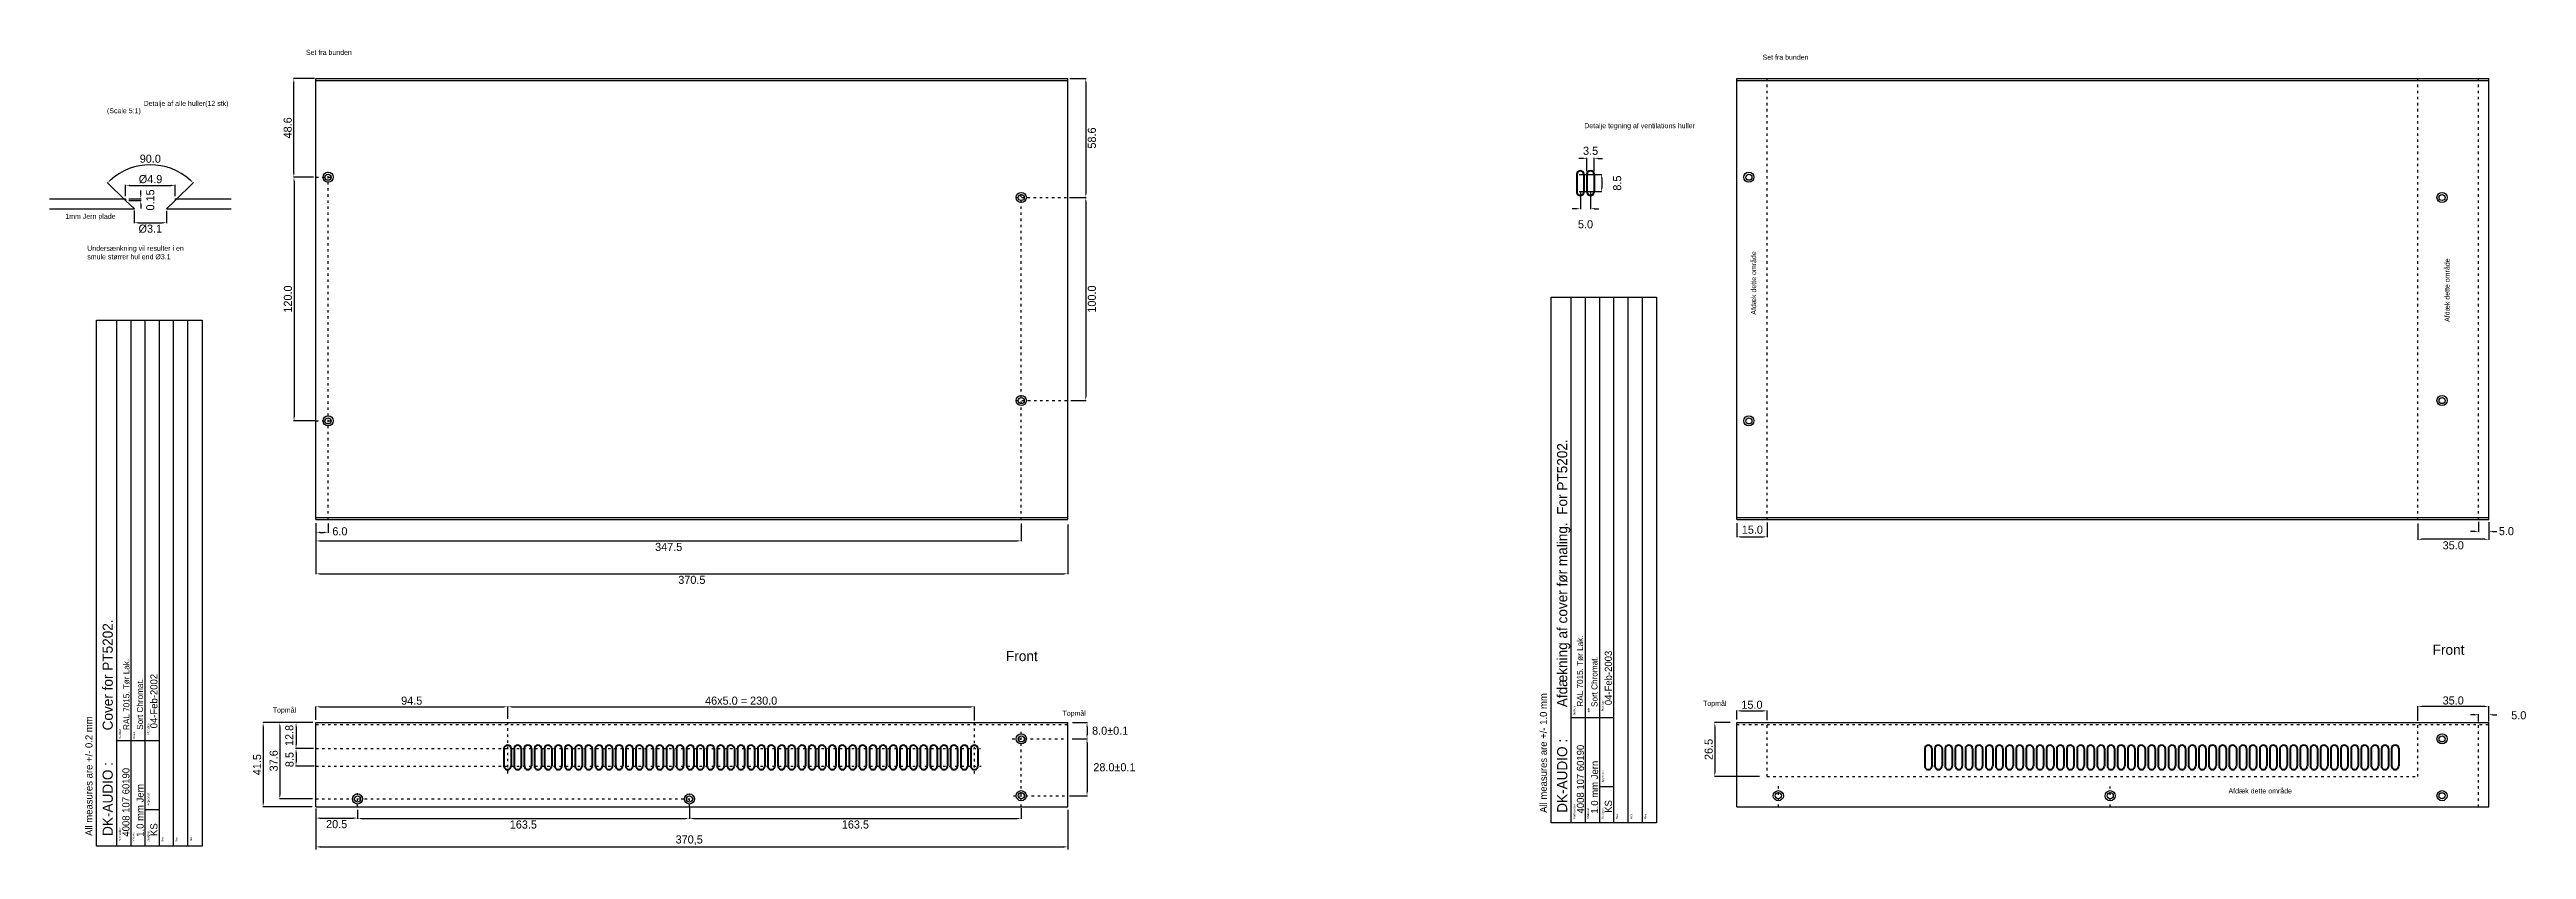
# Model space of a CAD drawing. Header units: millimetres. Extents: x -88 to 1132, y 477 to 871.
import ezdxf

# ---------------------------------------------------------------- set-up
doc = ezdxf.new("R2010")
doc.units = ezdxf.units.MM
doc.linetypes.add('ACAD_ISO03W100', pattern=[30, 12, -18])
for name, color, linetype in [('Forplade', 4, 'Continuous'), ('kabinet_dim', 7, 'Continuous'), ('kabinet_head', 2, 'Continuous')]:
    doc.layers.add(name, color=color, linetype=linetype)
doc.layers.add('kabinet', color=4, linetype='Continuous', lineweight=40)
doc.dimstyles.new('DK-audio', dxfattribs={"dimtxt": 4, "dimasz": 2, "dimexe": 0.18, "dimexo": 0.0625, "dimgap": 1, "dimtad": 2, "dimdec": 1, "dimzin": 0, "dimdsep": 46, "dimtxsty": 'Standard', "dimcen": 5, "dimadec": 1, "dimazin": 0, "dimtfac": 1, "dimtdec": 1, "dimtofl": 0, "dimtmove": 2, "dimatfit": 3, "dimfxl": 0, "dimtolj": 1, "dimtzin": 0, "dimarcsym": 0})
doc.dimstyles.new('ISO-25', dxfattribs={"dimtxt": 2.5, "dimasz": 2.5, "dimexe": 1.25, "dimexo": 0.625, "dimtad": 1, "dimtxsty": 'Standard', "dimcen": 2.5, "dimadec": 0, "dimazin": 0, "dimtfac": 1, "dimtmove": 0, "dimatfit": 3, "dimfxl": 0, "dimarcsym": 0})

msp = doc.modelspace()

# ---------------------------------------------------------------- texts
at = {"layer": 'kabinet_dim'}
for p in [(383, 570), (1085.9, 573.1)]:
    msp.add_text('Front', height=5, dxfattribs=at).set_placement(p)
at = {"layer": 'kabinet_dim', "char_height": 2.5}
for s, insert, attachment_point in [('Set fra bunden', (60.717, 868.5), 9), ('Set fra bunden', (778.367, 866.1), 9), ('(Scale 5:1)', (-43.267, 839.05), 9), ('Detalje af alle huller(12 stk)', (-0.083, 842.65), 9), ('Detalje tegning af ventilations huller', (722.385, 831.695), 9), ('1mm Jern plade', (-55.733, 787.05), 9), ('Undersænkning vil resulter i en \\Psmule størrer hul end Ø3.1', (-69.667, 774.55), 1), ('Topmål', (737.917, 547.2), 9), ('Topmål', (33.217, 543.9), 9), ('Topmål', (422.3, 542.3), 9), ('Afdæk dette område', (1016.567, 504.8), 9)]:
    msp.add_mtext(s, dxfattribs=dict(at, insert=insert, attachment_point=attachment_point))
at = {"layer": 'kabinet_dim', "char_height": 2.5, "attachment_point": 9, "rotation": 90}
for insert in [(752.6, 771.867), (1094.3, 768.317)]:
    msp.add_mtext('Afdæk dette område', dxfattribs=dict(at, insert=insert))
at = {"layer": 'kabinet_head'}
for s, height, p in [('Afdækning af cover før maling.  For PT5202.', 5, (659.5, 547.292)), ('Cover for PT5202.', 5, (-57.1, 535.892)), ('RAL 7015. Tør Lak. ', 3, (667.3, 547.592)), ('RAL 7015. Tør Lak. ', 3, (-48.9, 536.1)), ('Sort Chromat.', 3, (674.4, 547.4)), ('Sort Chromat.', 3, (-42.2, 536.192)), ('DK-AUDIO :', 5, (659.5, 495.292)), ('DK-AUDIO :', 5, (-57.1, 483.892))]:
    msp.add_text(s, height=height, rotation=90, dxfattribs=at).set_placement(p)
at = {"layer": 'kabinet_head', "color": 2}
for s, p in [('04-Feb-2003', (681.5, 548.292)), ('04-Feb-2002', (-35.1, 536.892)), ('All measures are +/- 1.0 mm', (649.5, 495.292)), ('All measures are +/- 0.2 mm', (-67.1, 483.892)), ('4008 107 60190', (667.736, 494.962)), ('4008 107 60190', (-48.864, 483.562)), ('1.0 mm Jern', (674.7, 494.892)), ('1.0 mm Jern', (-41.9, 483.492)), ('KS', (681.5, 495.292)), ('KS', (-35.1, 483.892))]:
    msp.add_text(s, height=3.5, rotation=90, dxfattribs=at).set_placement(p)
at = {"layer": 'kabinet_head', "color": 7}
for s, p in [('Plot date', (677.5, 545.292)), ('Plot date', (-39.1, 533.892)), ('Surface', (663.5, 543.292)), ('Finish', (670.5, 543.292)), ('Surface', (-53.1, 531.892)), ('Finish', (-46.1, 531.892)), ('Approved', (677.5, 510.292)), ('Approved', (-39.1, 498.892)), ('Partnumber', (663.5, 492.292)), ('Material', (670.2, 492.492)), ('Designer.', (677.5, 492.292)), ('Rev.', (684.5, 492.292)), ('Rev.', (691.5, 492.292)), ('Rev.', (698.5, 492.292)), ('Partnumber', (-53.1, 480.892)), ('Material', (-46.4, 481.092)), ('Designer.', (-39.1, 480.892)), ('Rev.', (-32.1, 480.892)), ('Rev.', (-25.1, 480.892)), ('Rev.', (-18.1, 480.892))]:
    msp.add_text(s, height=1, rotation=90, dxfattribs=at).set_placement(p)

# ---------------------------------------------------------------- blocks, each defined once
blk = doc.blocks.new('*D22')
at = {"layer": 'DEFPOINTS', "color": 0, "ltscale": 0.1}
for p in [(43, 498), (413.5, 497.4), (413.5, 478.5)]:
    blk.add_point(p, dxfattribs=at)
at = {"layer": 'kabinet_dim', "color": 0, "lineweight": -2, "ltscale": 0.1}
for p, q in [((43, 497.4), (43, 477.2)), ((413.5, 496.8), (413.5, 477.2)), ((45.5, 478.5), (411, 478.5))]:
    blk.add_line(p, q, dxfattribs=at)
at = {"layer": 'kabinet_dim', "color": 0, "ltscale": 0.1}
for points in [[(45.5, 478.9), (45.5, 478.1), (43, 478.5)], [(411, 478.9), (411, 478.1), (413.5, 478.5)]]:
    blk.add_solid(points, dxfattribs=at)
at = {"layer": 'kabinet_dim', "color": 0, "ltscale": 0.1, "insert": (226.9, 481.8), "char_height": 4, "attachment_point": 5}
blk.add_mtext('370,5', dxfattribs=at)
blk = doc.blocks.new('*D26')
at = {"layer": 'DEFPOINTS', "color": 0, "linetype": 'Continuous', "ltscale": 0.1}
for p in [(43, 496.9), (63.5, 496.9), (63.5, 492.7)]:
    blk.add_point(p, dxfattribs=at)
at = {"layer": 'kabinet_dim', "color": 0, "linetype": 'Continuous', "lineweight": -2, "ltscale": 0.1}
for p, q in [((43, 496.8), (43, 492.5)), ((45, 492.7), (61.5, 492.7)), ((63.5, 496.8), (63.5, 492.5))]:
    blk.add_line(p, q, dxfattribs=at)
at = {"layer": 'kabinet_dim', "color": 0, "linetype": 'Continuous', "ltscale": 0.1}
for points in [[(45, 493), (45, 492.4), (43, 492.7)], [(61.5, 493), (61.5, 492.4), (63.5, 492.7)]]:
    blk.add_solid(points, dxfattribs=at)
at = {"layer": 'kabinet_dim', "color": 0, "linetype": 'Continuous', "ltscale": 0.1, "insert": (53.2, 489.7), "char_height": 4, "attachment_point": 5}
blk.add_mtext('\\A1;20.5', dxfattribs=at)
blk = doc.blocks.new('*D27')
at = {"layer": 'DEFPOINTS', "color": 0, "linetype": 'Continuous', "ltscale": 0.1}
for p in [(63.5, 495.5), (227, 497.8), (227, 492.5)]:
    blk.add_point(p, dxfattribs=at)
at = {"layer": 'kabinet_dim', "color": 0, "linetype": 'Continuous', "lineweight": -2, "ltscale": 0.1}
for p, q in [((63.5, 495.4), (63.5, 492.3)), ((65.5, 492.5), (225, 492.5)), ((227, 497.7), (227, 492.3))]:
    blk.add_line(p, q, dxfattribs=at)
at = {"layer": 'kabinet_dim', "color": 0, "linetype": 'Continuous', "ltscale": 0.1}
for points in [[(65.5, 492.8), (65.5, 492.2), (63.5, 492.5)], [(225, 492.8), (225, 492.2), (227, 492.5)]]:
    blk.add_solid(points, dxfattribs=at)
at = {"layer": 'kabinet_dim', "color": 0, "linetype": 'Continuous', "ltscale": 0.1, "insert": (145.2, 489.5), "char_height": 4, "attachment_point": 5}
blk.add_mtext('\\A1;163.5', dxfattribs=at)
blk = doc.blocks.new('*D28')
at = {"layer": 'DEFPOINTS', "color": 0, "linetype": 'Continuous', "ltscale": 0.1}
for p in [(227, 494.6), (390.5, 497.7), (390.5, 492.5)]:
    blk.add_point(p, dxfattribs=at)
at = {"layer": 'kabinet_dim', "color": 0, "linetype": 'Continuous', "lineweight": -2, "ltscale": 0.1}
for p, q in [((227, 494.5), (227, 492.3)), ((229, 492.5), (388.5, 492.5)), ((390.5, 497.6), (390.5, 492.3))]:
    blk.add_line(p, q, dxfattribs=at)
at = {"layer": 'kabinet_dim', "color": 0, "linetype": 'Continuous', "ltscale": 0.1}
for points in [[(229, 492.8), (229, 492.2), (227, 492.5)], [(388.5, 492.8), (388.5, 492.2), (390.5, 492.5)]]:
    blk.add_solid(points, dxfattribs=at)
at = {"layer": 'kabinet_dim', "color": 0, "linetype": 'Continuous', "ltscale": 0.1, "insert": (308.8, 489.5), "char_height": 4, "attachment_point": 5}
blk.add_mtext('\\A1;163.5', dxfattribs=at)
blk = doc.blocks.new('*D29')
at = {"layer": 'DEFPOINTS', "color": 0, "linetype": 'Continuous', "ltscale": 0.1}
for p in [(415.7, 539.7), (415.5, 531.7), (422.9, 531.7)]:
    blk.add_point(p, dxfattribs=at)
at = {"layer": 'kabinet_dim', "color": 0, "linetype": 'Continuous', "lineweight": -2, "ltscale": 0.1}
for p, q in [((415.8, 539.7), (423.1, 539.7)), ((422.9, 537.7), (422.9, 533.7)), ((415.6, 531.7), (423.1, 531.7))]:
    blk.add_line(p, q, dxfattribs=at)
at = {"layer": 'kabinet_dim', "color": 0, "linetype": 'Continuous', "ltscale": 0.1}
for points in [[(422.6, 537.7), (423.2, 537.7), (422.9, 539.7)], [(422.6, 533.7), (423.2, 533.7), (422.9, 531.7)]]:
    blk.add_solid(points, dxfattribs=at)
at = {"layer": 'kabinet_dim', "color": 0, "linetype": 'Continuous', "ltscale": 0.1, "insert": (434.3, 535.7), "char_height": 4, "attachment_point": 5, "rotation": 0.01}
blk.add_mtext('\\A1;8.0±0.1', dxfattribs=at)
blk = doc.blocks.new('*D30')
at = {"layer": 'DEFPOINTS', "color": 0, "linetype": 'Continuous', "ltscale": 0.1}
for p in [(416.9, 531.7), (414.1, 503.7), (422.9, 503.7)]:
    blk.add_point(p, dxfattribs=at)
at = {"layer": 'kabinet_dim', "color": 0, "linetype": 'Continuous', "lineweight": -2, "ltscale": 0.1}
for p, q in [((417, 531.7), (423.1, 531.7)), ((422.9, 529.7), (422.9, 505.7)), ((414.2, 503.7), (423.1, 503.7))]:
    blk.add_line(p, q, dxfattribs=at)
at = {"layer": 'kabinet_dim', "color": 0, "linetype": 'Continuous', "ltscale": 0.1}
for points in [[(422.6, 529.7), (423.2, 529.7), (422.9, 531.7)], [(422.6, 505.7), (423.2, 505.7), (422.9, 503.7)]]:
    blk.add_solid(points, dxfattribs=at)
at = {"layer": 'kabinet_dim', "color": 0, "linetype": 'Continuous', "ltscale": 0.1, "insert": (436.4, 517.7), "char_height": 4, "attachment_point": 5, "rotation": 0.01}
blk.add_mtext('\\A1;28.0±0.1', dxfattribs=at)
blk = doc.blocks.new('*D31')
at = {"layer": 'DEFPOINTS', "color": 0, "linetype": 'Continuous', "ltscale": 0.1}
for p in [(43, 540.9), (137.5, 547.5), (137.5, 541.4)]:
    blk.add_point(p, dxfattribs=at)
at = {"layer": 'kabinet_dim', "color": 0, "linetype": 'Continuous', "lineweight": -2, "ltscale": 0.1}
for p, q in [((43, 541), (43, 547.7)), ((45, 547.5), (135.5, 547.5)), ((137.5, 541.5), (137.5, 547.7))]:
    blk.add_line(p, q, dxfattribs=at)
at = {"layer": 'kabinet_dim', "color": 0, "linetype": 'Continuous', "ltscale": 0.1}
for points in [[(45, 547.8), (45, 547.2), (43, 547.5)], [(135.5, 547.8), (135.5, 547.2), (137.5, 547.5)]]:
    blk.add_solid(points, dxfattribs=at)
at = {"layer": 'kabinet_dim', "color": 0, "linetype": 'Continuous', "ltscale": 0.1, "insert": (90.2, 550.5), "char_height": 4, "attachment_point": 5}
blk.add_mtext('\\A1;94.5', dxfattribs=at)
blk = doc.blocks.new('*D32')
at = {"layer": 'DEFPOINTS', "color": 0, "linetype": 'Continuous', "ltscale": 0.1}
for p in [(137.5, 543.4), (367.5, 547.5), (367.5, 540.7)]:
    blk.add_point(p, dxfattribs=at)
at = {"layer": 'kabinet_dim', "color": 0, "linetype": 'Continuous', "lineweight": -2, "ltscale": 0.1}
for p, q in [((137.5, 543.5), (137.5, 547.7)), ((139.5, 547.5), (365.5, 547.5)), ((367.5, 540.8), (367.5, 547.7))]:
    blk.add_line(p, q, dxfattribs=at)
at = {"layer": 'kabinet_dim', "color": 0, "linetype": 'Continuous', "ltscale": 0.1}
for points in [[(139.5, 547.8), (139.5, 547.2), (137.5, 547.5)], [(365.5, 547.8), (365.5, 547.2), (367.5, 547.5)]]:
    blk.add_solid(points, dxfattribs=at)
at = {"layer": 'kabinet_dim', "color": 0, "linetype": 'Continuous', "ltscale": 0.1, "insert": (252.5, 550.5), "char_height": 4, "attachment_point": 5}
blk.add_mtext('\\A1;46x5.0 = 230.0', dxfattribs=at)
blk = doc.blocks.new('*D33')
at = {"layer": 'DEFPOINTS', "color": 0, "linetype": 'Continuous', "ltscale": 0.1}
for p in [(41.6, 539.7), (33.2, 526.9), (41.9, 526.9)]:
    blk.add_point(p, dxfattribs=at)
at = {"layer": 'kabinet_dim', "color": 0, "linetype": 'Continuous', "lineweight": -2, "ltscale": 0.1}
for p, q in [((41.5, 539.7), (33, 539.7)), ((33.2, 537.7), (33.2, 528.9)), ((41.8, 526.9), (33, 526.9))]:
    blk.add_line(p, q, dxfattribs=at)
at = {"layer": 'kabinet_dim', "color": 0, "linetype": 'Continuous', "ltscale": 0.1}
for points in [[(32.9, 537.7), (33.5, 537.7), (33.2, 539.7)], [(32.9, 528.9), (33.5, 528.9), (33.2, 526.9)]]:
    blk.add_solid(points, dxfattribs=at)
at = {"layer": 'kabinet_dim', "color": 0, "linetype": 'Continuous', "ltscale": 0.1, "insert": (29.9, 533.4), "char_height": 4, "attachment_point": 5, "rotation": 90}
blk.add_mtext('\\A1;12.8', dxfattribs=at)
blk = doc.blocks.new('*D34')
at = {"layer": 'DEFPOINTS', "color": 0, "linetype": 'Continuous', "ltscale": 0.1}
for p in [(39.4, 526.9), (33.2, 518.3), (42.3, 518.3)]:
    blk.add_point(p, dxfattribs=at)
at = {"layer": 'kabinet_dim', "color": 0, "linetype": 'Continuous', "lineweight": -2, "ltscale": 0.1}
for p, q in [((39.3, 526.9), (33, 526.9)), ((33.2, 524.9), (33.2, 520.3)), ((42.2, 518.3), (33, 518.3))]:
    blk.add_line(p, q, dxfattribs=at)
at = {"layer": 'kabinet_dim', "color": 0, "linetype": 'Continuous', "ltscale": 0.1}
for points in [[(32.9, 524.9), (33.5, 524.9), (33.2, 526.9)], [(32.9, 520.3), (33.5, 520.3), (33.2, 518.3)]]:
    blk.add_solid(points, dxfattribs=at)
at = {"layer": 'kabinet_dim', "color": 0, "linetype": 'Continuous', "ltscale": 0.1, "insert": (30, 521.5), "char_height": 4, "attachment_point": 5, "rotation": 90}
blk.add_mtext('\\A1;8.5', dxfattribs=at)
blk = doc.blocks.new('*D35')
at = {"layer": 'DEFPOINTS', "color": 0, "linetype": 'Continuous', "ltscale": 0.1}
for p in [(666, 801.5), (671, 801.5), (671, 792.8)]:
    blk.add_point(p, dxfattribs=at)
at = {"layer": 'kabinet_dim', "color": 0, "linetype": 'Continuous', "lineweight": -2, "ltscale": 0.1}
for p, q in [((666, 801.4), (666, 792.6)), ((671, 801.4), (671, 792.6)), ((664, 792.8), (662, 792.8)), ((673, 792.8), (675, 792.8))]:
    blk.add_line(p, q, dxfattribs=at)
at = {"layer": 'kabinet_dim', "color": 0, "linetype": 'Continuous', "ltscale": 0.1}
for points in [[(664, 793.1), (664, 792.5), (666, 792.8)], [(673, 793.1), (673, 792.5), (671, 792.8)]]:
    blk.add_solid(points, dxfattribs=at)
at = {"layer": 'kabinet_dim', "color": 0, "linetype": 'Continuous', "ltscale": 0.1, "insert": (668.5, 785.1), "char_height": 4, "attachment_point": 5}
blk.add_mtext('\\A1;5.0', dxfattribs=at)
blk = doc.blocks.new('*D36')
at = {"layer": 'DEFPOINTS', "color": 0, "linetype": 'Continuous', "ltscale": 0.1}
for p in [(665.2, 809.7), (665.2, 801.2), (676.5, 801.2)]:
    blk.add_point(p, dxfattribs=at)
at = {"layer": 'kabinet_dim', "color": 0, "linetype": 'Continuous', "lineweight": -2, "ltscale": 0.1}
for p, q in [((665.3, 809.7), (676.6, 809.7)), ((676.5, 807.7), (676.5, 803.2)), ((665.3, 801.2), (676.6, 801.2))]:
    blk.add_line(p, q, dxfattribs=at)
at = {"layer": 'kabinet_dim', "color": 0, "linetype": 'Continuous', "ltscale": 0.1}
for points in [[(676.1, 807.7), (676.8, 807.7), (676.5, 809.7)], [(676.1, 803.2), (676.8, 803.2), (676.5, 801.2)]]:
    blk.add_solid(points, dxfattribs=at)
at = {"layer": 'kabinet_dim', "color": 0, "linetype": 'Continuous', "ltscale": 0.1, "insert": (684.1, 805.4), "char_height": 4, "attachment_point": 5, "rotation": 90}
blk.add_mtext('\\A1;8.5', dxfattribs=at)
blk = doc.blocks.new('*D37')
at = {"layer": 'DEFPOINTS', "color": 0, "linetype": 'Continuous', "ltscale": 0.1}
for p in [(669.2, 811.1), (672.8, 817.6), (672.8, 811.1)]:
    blk.add_point(p, dxfattribs=at)
at = {"layer": 'kabinet_dim', "color": 0, "linetype": 'Continuous', "lineweight": -2, "ltscale": 0.1}
for p, q in [((669.2, 811.2), (669.2, 817.8)), ((672.8, 811.2), (672.8, 817.8)), ((667.2, 817.6), (665.2, 817.6)), ((674.8, 817.6), (676.8, 817.6))]:
    blk.add_line(p, q, dxfattribs=at)
at = {"layer": 'kabinet_dim', "color": 0, "linetype": 'Continuous', "ltscale": 0.1}
for points in [[(667.2, 817.9), (667.2, 817.3), (669.2, 817.6)], [(674.8, 817.9), (674.8, 817.3), (672.8, 817.6)]]:
    blk.add_solid(points, dxfattribs=at)
at = {"layer": 'kabinet_dim', "color": 0, "linetype": 'Continuous', "ltscale": 0.1, "insert": (671, 821.3), "char_height": 4, "attachment_point": 5}
blk.add_mtext('\\A1;3.5', dxfattribs=at)
blk = doc.blocks.new('*D38')
at = {"layer": 'DEFPOINTS', "color": 0, "linetype": 'Continuous', "ltscale": 0.1}
for p in [(25, 539.7), (17, 498.2), (41.2, 498.2)]:
    blk.add_point(p, dxfattribs=at)
at = {"layer": 'kabinet_dim', "color": 0, "linetype": 'Continuous', "lineweight": -2, "ltscale": 0.1}
for p, q in [((24.9, 539.7), (16.8, 539.7)), ((17, 537.7), (17, 500.2)), ((41.1, 498.2), (16.8, 498.2))]:
    blk.add_line(p, q, dxfattribs=at)
at = {"layer": 'kabinet_dim', "color": 0, "linetype": 'Continuous', "ltscale": 0.1}
for points in [[(16.7, 537.7), (17.3, 537.7), (17, 539.7)], [(16.7, 500.2), (17.3, 500.2), (17, 498.2)]]:
    blk.add_solid(points, dxfattribs=at)
at = {"layer": 'kabinet_dim', "color": 0, "linetype": 'Continuous', "ltscale": 0.1, "insert": (14, 519), "char_height": 4, "attachment_point": 5, "rotation": 90}
blk.add_mtext('\\A1;41.5', dxfattribs=at)
blk = doc.blocks.new('*D41')
at = {"layer": 'DEFPOINTS', "color": 0, "linetype": 'Continuous', "ltscale": 0.1}
for p in [(739.8, 539.7), (732.2, 513.2), (754.4, 513.2)]:
    blk.add_point(p, dxfattribs=at)
at = {"layer": 'kabinet_dim', "color": 0, "linetype": 'Continuous', "lineweight": -2, "ltscale": 0.1}
for p, q in [((739.7, 539.7), (732, 539.7)), ((732.2, 537.7), (732.2, 515.2)), ((754.3, 513.2), (732, 513.2))]:
    blk.add_line(p, q, dxfattribs=at)
at = {"layer": 'kabinet_dim', "color": 0, "linetype": 'Continuous', "ltscale": 0.1}
for points in [[(731.9, 537.7), (732.5, 537.7), (732.2, 539.7)], [(731.9, 515.2), (732.5, 515.2), (732.2, 513.2)]]:
    blk.add_solid(points, dxfattribs=at)
at = {"layer": 'kabinet_dim', "color": 0, "linetype": 'Continuous', "ltscale": 0.1, "insert": (729.2, 526.5), "char_height": 4, "attachment_point": 5, "rotation": 90}
blk.add_mtext('\\A1;26.5', dxfattribs=at)
blk = doc.blocks.new('*D40')
at = {"layer": 'DEFPOINTS', "color": 0, "linetype": 'Continuous', "ltscale": 0.1}
for p in [(1078.5, 547.6), (1078.5, 540.5), (1113.5, 542.4)]:
    blk.add_point(p, dxfattribs=at)
at = {"layer": 'kabinet_dim', "color": 0, "linetype": 'Continuous', "lineweight": -2, "ltscale": 0.1}
for p, q in [((1078.5, 540.6), (1078.5, 547.8)), ((1111.5, 547.6), (1080.5, 547.6)), ((1113.5, 542.5), (1113.5, 547.8))]:
    blk.add_line(p, q, dxfattribs=at)
at = {"layer": 'kabinet_dim', "color": 0, "linetype": 'Continuous', "ltscale": 0.1}
for points in [[(1080.5, 547.9), (1080.5, 547.3), (1078.5, 547.6)], [(1111.5, 547.9), (1111.5, 547.3), (1113.5, 547.6)]]:
    blk.add_solid(points, dxfattribs=at)
at = {"layer": 'kabinet_dim', "color": 0, "linetype": 'Continuous', "ltscale": 0.1, "insert": (1096, 550.6), "char_height": 4, "attachment_point": 5}
blk.add_mtext('\\A1;35.0', dxfattribs=at)
blk = doc.blocks.new('*D39')
at = {"layer": 'DEFPOINTS', "color": 0, "linetype": 'Continuous', "ltscale": 0.1}
for p in [(1108.5, 543.6), (1108.5, 540.1), (1113.5, 540.1)]:
    blk.add_point(p, dxfattribs=at)
at = {"layer": 'kabinet_dim', "color": 0, "linetype": 'Continuous', "lineweight": -2, "ltscale": 0.1}
for p, q in [((1106.5, 543.6), (1104.5, 543.6)), ((1108.5, 540.2), (1108.5, 543.8)), ((1113.5, 540.2), (1113.5, 543.8)), ((1115.5, 543.6), (1117.5, 543.6))]:
    blk.add_line(p, q, dxfattribs=at)
at = {"layer": 'kabinet_dim', "color": 0, "linetype": 'Continuous', "ltscale": 0.1}
for points in [[(1106.5, 543.9), (1106.5, 543.3), (1108.5, 543.6)], [(1115.5, 543.9), (1115.5, 543.3), (1113.5, 543.6)]]:
    blk.add_solid(points, dxfattribs=at)
at = {"layer": 'kabinet_dim', "color": 0, "linetype": 'Continuous', "ltscale": 0.1, "insert": (1128.3, 543.3), "char_height": 4, "attachment_point": 5}
blk.add_mtext('\\A1;5.0', dxfattribs=at)
blk = doc.blocks.new('*D42')
at = {"layer": 'DEFPOINTS', "color": 0, "linetype": 'Continuous', "ltscale": 0.1}
for p in [(743, 541.1), (758, 545.5), (758, 540.8)]:
    blk.add_point(p, dxfattribs=at)
at = {"layer": 'kabinet_dim', "color": 0, "linetype": 'Continuous', "lineweight": -2, "ltscale": 0.1}
for p, q in [((743, 541.2), (743, 545.7)), ((745, 545.5), (756, 545.5)), ((758, 540.9), (758, 545.7))]:
    blk.add_line(p, q, dxfattribs=at)
at = {"layer": 'kabinet_dim', "color": 0, "linetype": 'Continuous', "ltscale": 0.1}
for points in [[(745, 545.8), (745, 545.2), (743, 545.5)], [(756, 545.8), (756, 545.2), (758, 545.5)]]:
    blk.add_solid(points, dxfattribs=at)
at = {"layer": 'kabinet_dim', "color": 0, "linetype": 'Continuous', "ltscale": 0.1, "insert": (750.5, 548.5), "char_height": 4, "attachment_point": 5}
blk.add_mtext('\\A1;15.0', dxfattribs=at)
blk = doc.blocks.new('*D44')
at = {"layer": 'DEFPOINTS', "color": 0, "linetype": 'Continuous', "ltscale": 0.1}
for p in [(-50.8, 799), (-26.3, 804.3), (-26.3, 798.8)]:
    blk.add_point(p, dxfattribs=at)
at = {"layer": 'kabinet_dim', "color": 0, "linetype": 'Continuous', "lineweight": -2, "ltscale": 0.1}
for p, q in [((-50.8, 799), (-50.8, 804.5)), ((-48.8, 804.3), (-28.3, 804.3)), ((-26.3, 798.9), (-26.3, 804.5))]:
    blk.add_line(p, q, dxfattribs=at)
at = {"layer": 'kabinet_dim', "color": 0, "linetype": 'Continuous', "ltscale": 0.1}
for points in [[(-48.8, 804.6), (-48.8, 804), (-50.8, 804.3)], [(-28.3, 804.6), (-28.3, 804), (-26.3, 804.3)]]:
    blk.add_solid(points, dxfattribs=at)
at = {"layer": 'kabinet_dim', "color": 0, "linetype": 'Continuous', "ltscale": 0.1, "insert": (-38.5, 807.3), "char_height": 4, "attachment_point": 5}
blk.add_mtext('\\A1;Ø4.9', dxfattribs=at)
blk = doc.blocks.new('*D45')
at = {"layer": 'DEFPOINTS', "color": 0, "linetype": 'Continuous', "ltscale": 0.1}
for p in [(-49.3, 797.7), (-49.3, 796.9), (-43.3, 796.9)]:
    blk.add_point(p, dxfattribs=at)
at = {"layer": 'kabinet_dim', "color": 0, "linetype": 'Continuous', "lineweight": -2, "ltscale": 0.1}
for p, q in [((-49.2, 797.7), (-43.1, 797.7)), ((-49.2, 796.9), (-43.1, 796.9)), ((-43.3, 799.7), (-43.3, 801.7)), ((-43.3, 794.9), (-43.3, 792.9))]:
    blk.add_line(p, q, dxfattribs=at)
at = {"layer": 'kabinet_dim', "color": 0, "linetype": 'Continuous', "ltscale": 0.1}
for points in [[(-43.6, 799.7), (-43, 799.7), (-43.3, 797.7)], [(-43.6, 794.9), (-43, 794.9), (-43.3, 796.9)]]:
    blk.add_solid(points, dxfattribs=at)
at = {"layer": 'kabinet_dim', "color": 0, "linetype": 'Continuous', "ltscale": 0.1, "insert": (-38.6, 797.1), "char_height": 4, "attachment_point": 5, "rotation": 90}
blk.add_mtext('\\A1;0.15', dxfattribs=at)
blk = doc.blocks.new('*D46')
at = {"layer": 'DEFPOINTS', "color": 0, "linetype": 'Continuous', "ltscale": 0.1}
for p in [(-30.8, 813.4), (-50.8, 796.9), (-26.3, 796.9), (-46.5, 792.7), (-30.7, 792.7)]:
    blk.add_point(p, dxfattribs=at)
at = {"layer": 'kabinet_dim', "color": 0, "linetype": 'Continuous', "lineweight": -2, "ltscale": 0.1}
for p, q in [((-50.8, 796.9), (-59.8, 805.7)), ((-26.3, 796.9), (-17.3, 805.7))]:
    blk.add_line(p, q, dxfattribs=at)
blk.add_arc((-38.6, 784.9), 29.5, 48.2196, 131.7804, dxfattribs=at)
at = {"layer": 'kabinet_dim', "color": 0, "linetype": 'Continuous', "ltscale": 0.1}
for points in [[(-58, 806.7), (-58.4, 807.2), (-59.6, 805.5)], [(-18.7, 807.2), (-19.1, 806.7), (-17.5, 805.5)]]:
    blk.add_solid(points, dxfattribs=at)
at = {"layer": 'kabinet_dim', "color": 0, "linetype": 'Continuous', "ltscale": 0.1, "insert": (-38.6, 817.4), "char_height": 4, "attachment_point": 5}
blk.add_mtext('\\A1;90.0', dxfattribs=at)
blk = doc.blocks.new('*D47')
at = {"layer": 'DEFPOINTS', "color": 0, "linetype": 'Continuous', "ltscale": 0.1}
for p in [(-46.5, 792), (-30.7, 791.9), (-30.7, 785.9)]:
    blk.add_point(p, dxfattribs=at)
at = {"layer": 'kabinet_dim', "color": 0, "linetype": 'Continuous', "lineweight": -2, "ltscale": 0.1}
for p, q in [((-46.5, 791.9), (-46.5, 785.7)), ((-44.5, 785.9), (-32.7, 785.9)), ((-30.7, 791.8), (-30.7, 785.7))]:
    blk.add_line(p, q, dxfattribs=at)
at = {"layer": 'kabinet_dim', "color": 0, "linetype": 'Continuous', "ltscale": 0.1}
for points in [[(-44.5, 786.2), (-44.5, 785.5), (-46.5, 785.9)], [(-32.7, 786.2), (-32.7, 785.5), (-30.7, 785.9)]]:
    blk.add_solid(points, dxfattribs=at)
at = {"layer": 'kabinet_dim', "color": 0, "linetype": 'Continuous', "ltscale": 0.1, "insert": (-38.6, 782.9), "char_height": 4, "attachment_point": 5}
blk.add_mtext('\\A1;Ø3.1', dxfattribs=at)
blk = doc.blocks.new('*D48')
at = {"layer": 'DEFPOINTS', "color": 0, "linetype": 'Continuous', "ltscale": 0.1}
for p in [(32.1, 856.9), (42.4, 856.9), (41.9, 808.3)]:
    blk.add_point(p, dxfattribs=at)
at = {"layer": 'kabinet_dim', "color": 0, "linetype": 'Continuous', "lineweight": -2, "ltscale": 0.1}
for p, q in [((42.3, 856.9), (31.9, 856.9)), ((32.1, 810.3), (32.1, 854.9)), ((41.8, 808.3), (31.9, 808.3))]:
    blk.add_line(p, q, dxfattribs=at)
at = {"layer": 'kabinet_dim', "color": 0, "linetype": 'Continuous', "ltscale": 0.1}
for points in [[(31.8, 854.9), (32.4, 854.9), (32.1, 856.9)], [(31.8, 810.3), (32.4, 810.3), (32.1, 808.3)]]:
    blk.add_solid(points, dxfattribs=at)
at = {"layer": 'kabinet_dim', "color": 0, "linetype": 'Continuous', "ltscale": 0.1, "insert": (29.1, 832.6), "char_height": 4, "attachment_point": 5, "rotation": 90}
blk.add_mtext('\\A1;48.6', dxfattribs=at)
blk = doc.blocks.new('*D49')
at = {"layer": 'DEFPOINTS', "color": 0, "linetype": 'Continuous', "ltscale": 0.1}
for p in [(40.4, 808.3), (32.2, 688.3), (42.7, 688.3)]:
    blk.add_point(p, dxfattribs=at)
at = {"layer": 'kabinet_dim', "color": 0, "linetype": 'Continuous', "lineweight": -2, "ltscale": 0.1}
for p, q in [((40.3, 808.3), (32, 808.3)), ((32.2, 806.3), (32.2, 690.3)), ((42.6, 688.3), (32, 688.3))]:
    blk.add_line(p, q, dxfattribs=at)
at = {"layer": 'kabinet_dim', "color": 0, "linetype": 'Continuous', "ltscale": 0.1}
for points in [[(31.9, 806.3), (32.5, 806.3), (32.2, 808.3)], [(31.9, 690.3), (32.5, 690.3), (32.2, 688.3)]]:
    blk.add_solid(points, dxfattribs=at)
at = {"layer": 'kabinet_dim', "color": 0, "linetype": 'Continuous', "ltscale": 0.1, "insert": (29.2, 748.3), "char_height": 4, "attachment_point": 5, "rotation": 90}
blk.add_mtext('\\A1;120.0', dxfattribs=at)
blk = doc.blocks.new('*D50')
at = {"layer": 'DEFPOINTS', "color": 0, "linetype": 'Continuous', "ltscale": 0.1}
for p in [(43, 638), (49, 637.8), (49, 633.4)]:
    blk.add_point(p, dxfattribs=at)
at = {"layer": 'kabinet_dim', "color": 0, "linetype": 'Continuous', "lineweight": -2, "ltscale": 0.1}
for p, q in [((43, 637.9), (43, 633.2)), ((49, 637.7), (49, 633.2)), ((45, 633.4), (47, 633.4))]:
    blk.add_line(p, q, dxfattribs=at)
at = {"layer": 'kabinet_dim', "color": 0, "linetype": 'Continuous', "ltscale": 0.1}
for points in [[(45, 633.7), (45, 633.1), (43, 633.4)], [(47, 633.7), (47, 633.1), (49, 633.4)]]:
    blk.add_solid(points, dxfattribs=at)
at = {"layer": 'kabinet_dim', "color": 0, "linetype": 'Continuous', "ltscale": 0.1, "insert": (54.8, 633.9), "char_height": 4, "attachment_point": 5}
blk.add_mtext('\\A1;6.0', dxfattribs=at)
blk = doc.blocks.new('*D51')
at = {"layer": 'DEFPOINTS', "color": 0, "linetype": 'Continuous', "ltscale": 0.1}
for p in [(43, 635.3), (390.5, 637.8), (390.5, 629.2)]:
    blk.add_point(p, dxfattribs=at)
at = {"layer": 'kabinet_dim', "color": 0, "linetype": 'Continuous', "lineweight": -2, "ltscale": 0.1}
for p, q in [((43, 635.2), (43, 629)), ((390.5, 637.7), (390.5, 629)), ((45, 629.2), (388.5, 629.2))]:
    blk.add_line(p, q, dxfattribs=at)
at = {"layer": 'kabinet_dim', "color": 0, "linetype": 'Continuous', "ltscale": 0.1}
for points in [[(45, 629.5), (45, 628.9), (43, 629.2)], [(388.5, 629.5), (388.5, 628.9), (390.5, 629.2)]]:
    blk.add_solid(points, dxfattribs=at)
at = {"layer": 'kabinet_dim', "color": 0, "linetype": 'Continuous', "ltscale": 0.1, "insert": (216.8, 626.2), "char_height": 4, "attachment_point": 5}
blk.add_mtext('\\A1;347.5', dxfattribs=at)
blk = doc.blocks.new('*D52')
at = {"layer": 'DEFPOINTS', "color": 0, "linetype": 'Continuous', "ltscale": 0.1}
for p in [(413.5, 637.4), (43, 630.5), (413.5, 613)]:
    blk.add_point(p, dxfattribs=at)
at = {"layer": 'kabinet_dim', "color": 0, "linetype": 'Continuous', "lineweight": -2, "ltscale": 0.1}
for p, q in [((413.5, 637.3), (413.5, 612.8)), ((43, 630.4), (43, 612.8)), ((45, 613), (411.5, 613))]:
    blk.add_line(p, q, dxfattribs=at)
at = {"layer": 'kabinet_dim', "color": 0, "linetype": 'Continuous', "ltscale": 0.1}
for points in [[(45, 613.3), (45, 612.7), (43, 613)], [(411.5, 613.3), (411.5, 612.7), (413.5, 613)]]:
    blk.add_solid(points, dxfattribs=at)
at = {"layer": 'kabinet_dim', "color": 0, "linetype": 'Continuous', "ltscale": 0.1, "insert": (228.2, 610), "char_height": 4, "attachment_point": 5}
blk.add_mtext('\\A1;370.5', dxfattribs=at)
blk = doc.blocks.new('*D53')
at = {"layer": 'DEFPOINTS', "color": 0, "linetype": 'Continuous', "ltscale": 0.1}
for p in [(414.4, 856.9), (414.2, 798.3), (422.3, 798.3)]:
    blk.add_point(p, dxfattribs=at)
at = {"layer": 'kabinet_dim', "color": 0, "linetype": 'Continuous', "lineweight": -2, "ltscale": 0.1}
for p, q in [((414.5, 856.9), (422.5, 856.9)), ((422.3, 854.9), (422.3, 800.3)), ((414.3, 798.3), (422.5, 798.3))]:
    blk.add_line(p, q, dxfattribs=at)
at = {"layer": 'kabinet_dim', "color": 0, "linetype": 'Continuous', "ltscale": 0.1}
for points in [[(422, 854.9), (422.6, 854.9), (422.3, 856.9)], [(422, 800.3), (422.6, 800.3), (422.3, 798.3)]]:
    blk.add_solid(points, dxfattribs=at)
at = {"layer": 'kabinet_dim', "color": 0, "linetype": 'Continuous', "ltscale": 0.1, "insert": (425.3, 827.6), "char_height": 4, "attachment_point": 5, "rotation": 90}
blk.add_mtext('\\A1;58.6', dxfattribs=at)
blk = doc.blocks.new('*D54')
at = {"layer": 'DEFPOINTS', "color": 0, "linetype": 'Continuous', "ltscale": 0.1}
for p in [(416.2, 798.3), (414.9, 698.3), (422.3, 698.3)]:
    blk.add_point(p, dxfattribs=at)
at = {"layer": 'kabinet_dim', "color": 0, "linetype": 'Continuous', "lineweight": -2, "ltscale": 0.1}
for p, q in [((416.3, 798.3), (422.5, 798.3)), ((422.3, 796.3), (422.3, 700.3)), ((415, 698.3), (422.5, 698.3))]:
    blk.add_line(p, q, dxfattribs=at)
at = {"layer": 'kabinet_dim', "color": 0, "linetype": 'Continuous', "ltscale": 0.1}
for points in [[(422, 796.3), (422.6, 796.3), (422.3, 798.3)], [(422, 700.3), (422.6, 700.3), (422.3, 698.3)]]:
    blk.add_solid(points, dxfattribs=at)
at = {"layer": 'kabinet_dim', "color": 0, "linetype": 'Continuous', "ltscale": 0.1, "insert": (425.3, 748.3), "char_height": 4, "attachment_point": 5, "rotation": 90}
blk.add_mtext('\\A1;100.0', dxfattribs=at)
blk = doc.blocks.new('*D55')
at = {"layer": 'DEFPOINTS', "color": 0, "linetype": 'Continuous', "ltscale": 0.1}
for p in [(743, 638), (758, 638.3), (758, 631.2)]:
    blk.add_point(p, dxfattribs=at)
at = {"layer": 'kabinet_dim', "color": 0, "linetype": 'Continuous', "lineweight": -2, "ltscale": 0.1}
for p, q in [((743, 637.9), (743, 631)), ((758, 638.2), (758, 631)), ((745, 631.2), (756, 631.2))]:
    blk.add_line(p, q, dxfattribs=at)
at = {"layer": 'kabinet_dim', "color": 0, "linetype": 'Continuous', "ltscale": 0.1}
for points in [[(745, 631.5), (745, 630.9), (743, 631.2)], [(756, 631.5), (756, 630.9), (758, 631.2)]]:
    blk.add_solid(points, dxfattribs=at)
at = {"layer": 'kabinet_dim', "color": 0, "linetype": 'Continuous', "ltscale": 0.1, "insert": (750.7, 634.7), "char_height": 4, "attachment_point": 5}
blk.add_mtext('\\A1;15.0', dxfattribs=at)
blk = doc.blocks.new('*D56')
at = {"layer": 'DEFPOINTS', "color": 0, "linetype": 'Continuous', "ltscale": 0.1}
for p in [(1108.5, 638.7), (1113.5, 638.6), (1108.5, 633.9)]:
    blk.add_point(p, dxfattribs=at)
at = {"layer": 'kabinet_dim', "color": 0, "linetype": 'Continuous', "lineweight": -2, "ltscale": 0.1}
for p, q in [((1108.5, 638.6), (1108.5, 633.7)), ((1113.5, 638.5), (1113.5, 633.7)), ((1106.5, 633.9), (1104.5, 633.9)), ((1115.5, 633.9), (1117.5, 633.9))]:
    blk.add_line(p, q, dxfattribs=at)
at = {"layer": 'kabinet_dim', "color": 0, "linetype": 'Continuous', "ltscale": 0.1}
for points in [[(1106.5, 634.2), (1106.5, 633.6), (1108.5, 633.9)], [(1115.5, 634.2), (1115.5, 633.6), (1113.5, 633.9)]]:
    blk.add_solid(points, dxfattribs=at)
at = {"layer": 'kabinet_dim', "color": 0, "linetype": 'Continuous', "ltscale": 0.1, "insert": (1122.2, 634), "char_height": 4, "attachment_point": 5}
blk.add_mtext('\\A1;5.0', dxfattribs=at)
blk = doc.blocks.new('*D57')
at = {"layer": 'DEFPOINTS', "color": 0, "linetype": 'Continuous', "ltscale": 0.1}
for p in [(1078.5, 637.9), (1113.5, 635.8), (1078.5, 630)]:
    blk.add_point(p, dxfattribs=at)
at = {"layer": 'kabinet_dim', "color": 0, "linetype": 'Continuous', "lineweight": -2, "ltscale": 0.1}
for p, q in [((1078.5, 637.8), (1078.5, 629.8)), ((1113.5, 635.7), (1113.5, 629.8)), ((1111.5, 630), (1080.5, 630))]:
    blk.add_line(p, q, dxfattribs=at)
at = {"layer": 'kabinet_dim', "color": 0, "linetype": 'Continuous', "ltscale": 0.1}
for points in [[(1080.5, 630.3), (1080.5, 629.7), (1078.5, 630)], [(1111.5, 630.3), (1111.5, 629.7), (1113.5, 630)]]:
    blk.add_solid(points, dxfattribs=at)
at = {"layer": 'kabinet_dim', "color": 0, "linetype": 'Continuous', "ltscale": 0.1, "insert": (1096, 627), "char_height": 4, "attachment_point": 5}
blk.add_mtext('\\A1;35.0', dxfattribs=at)
blk = doc.blocks.new('*D58')
at = {"layer": 'DEFPOINTS', "color": 0, "linetype": 'Continuous', "ltscale": 0.1}
for p in [(35.3, 539.7), (25.2, 502.1), (41.4, 502.1)]:
    blk.add_point(p, dxfattribs=at)
at = {"layer": 'kabinet_dim', "color": 0, "linetype": 'Continuous', "lineweight": -2, "ltscale": 0.1}
for p, q in [((35.2, 539.7), (25, 539.7)), ((25.2, 537.7), (25.2, 504.1)), ((41.3, 502.1), (25, 502.1))]:
    blk.add_line(p, q, dxfattribs=at)
at = {"layer": 'kabinet_dim', "color": 0, "linetype": 'Continuous', "ltscale": 0.1}
for points in [[(24.9, 537.7), (25.5, 537.7), (25.2, 539.7)], [(24.9, 504.1), (25.5, 504.1), (25.2, 502.1)]]:
    blk.add_solid(points, dxfattribs=at)
at = {"layer": 'kabinet_dim', "color": 0, "linetype": 'Continuous', "ltscale": 0.1, "insert": (22.2, 520.9), "char_height": 4, "attachment_point": 5, "rotation": 90}
blk.add_mtext('\\A1;37.6', dxfattribs=at)

# ---------------------------------------------------------------- dimensions: what is measured, and where the dimension line sits
at = {"layer": 'kabinet_dim', "linetype": 'Continuous', "ltscale": 0.1}
for base, p1, p2, picture, middle in [((32.1, 856.9), (41.9, 808.3), (42.4, 856.9), '*D48', (29.1, 832.6)), ((422.3, 798.3), (414.4, 856.9), (414.2, 798.3), '*D53', (425.3, 827.6)), ((32.2, 688.3), (40.4, 808.3), (42.7, 688.3), '*D49', (29.2, 748.3)), ((676.45, 801.2), (665.25, 809.7), (665.25, 801.2), '*D36', (684.13, 805.45)), ((422.3, 698.3), (416.2, 798.3), (414.9, 698.3), '*D54', (425.3, 748.3)), ((17, 498.2), (25, 539.7), (41.2, 498.2), '*D38', (14, 518.95)), ((25.2, 502.1), (35.3, 539.7), (41.4, 502.1), '*D58', (22.2, 520.9))]:
    dim = msp.add_linear_dim(base=base, p1=p1, p2=p2, angle=90, dimstyle='DK-audio', dxfattribs=at)
    dim.commit()
    dim.dimension.update_dxf_attribs({"geometry": picture, "text_midpoint": middle})
dim = msp.add_angular_dim_2l(base=(-30.806, 813.392), line1=((-30.65, 792.65), (-26.3, 796.9)), line2=((-50.8, 796.9), (-46.45, 792.65)), text='90.0', dimstyle='DK-audio', dxfattribs=at)
dim.commit()
dim.dimension.update_dxf_attribs({"geometry": '*D46', "text_midpoint": (-38.55, 817.427)})
for base, p1, p2, picture, middle in [((672.75, 817.6), (669.25, 811.1), (672.75, 811.1), '*D37', (671, 821.28)), ((670.95, 792.8), (665.95, 801.5), (670.95, 801.5), '*D35', (668.45, 785.12)), ((390.5, 629.2), (43, 635.3), (390.5, 637.8), '*D51', (216.75, 626.2)), ((413.5, 613), (43, 630.5), (413.5, 637.4), '*D52', (228.25, 610)), ((1078.5, 630), (1113.5, 635.8), (1078.5, 637.9), '*D57', (1096, 627)), ((137.5, 547.5), (43, 540.9), (137.5, 541.4), '*D31', (90.25, 550.5)), ((758, 545.5), (743, 541.1), (758, 540.8), '*D42', (750.5, 548.5)), ((63.5, 492.7), (43, 496.9), (63.5, 496.9), '*D26', (53.25, 489.7)), ((227, 492.5), (63.5, 495.5), (227, 497.8), '*D27', (145.25, 489.5)), ((390.5, 492.5), (227, 494.6), (390.5, 497.7), '*D28', (308.75, 489.5))]:
    dim = msp.add_linear_dim(base=base, p1=p1, p2=p2, dimstyle='DK-audio', dxfattribs=at)
    dim.commit()
    dim.dimension.update_dxf_attribs({"geometry": picture, "text_midpoint": middle})
for base, p1, p2, text, picture, middle in [((-26.25, 804.3), (-50.8, 798.95), (-26.25, 798.8), 'Ø4.9', '*D44', (-38.525, 807.3)), ((-30.7, 785.85), (-46.45, 791.95), (-30.7, 791.9), 'Ø3.1', '*D47', (-38.575, 782.85)), ((367.5, 547.5), (137.5, 543.4), (367.5, 540.7), '46x5.0 = 230.0', '*D32', (252.5, 550.5))]:
    dim = msp.add_linear_dim(base=base, p1=p1, p2=p2, text=text, dimstyle='DK-audio', dxfattribs=at)
    dim.commit()
    dim.dimension.update_dxf_attribs({"geometry": picture, "text_midpoint": middle})
for base, p1, p2, text, picture, middle in [((-43.3, 796.9), (-49.3, 797.65), (-49.3, 796.9), '0.15', '*D45', (-38.6, 797.05)), ((33.2, 518.3), (39.4, 526.9), (42.3, 518.3), '8.5', '*D34', (30, 521.5))]:
    dim = msp.add_linear_dim(base=base, p1=p1, p2=p2, angle=90, text=text, dimstyle='DK-audio', dxfattribs=at)
    dim.commit()
    dim.dimension.update_dxf_attribs({"geometry": picture, "text_midpoint": middle, "dimtype": 160})
for base, p1, p2, picture, middle in [((49, 633.4), (43, 638), (49, 637.8), '*D50', (54.8, 633.9)), ((758, 631.2), (743, 638), (758, 638.3), '*D55', (750.7, 634.7)), ((1108.5, 633.9), (1113.5, 638.6), (1108.5, 638.7), '*D56', (1122.2, 634))]:
    dim = msp.add_linear_dim(base=base, p1=p1, p2=p2, dimstyle='DK-audio', dxfattribs=at)
    dim.commit()
    dim.dimension.update_dxf_attribs({"geometry": picture, "text_midpoint": middle, "dimtype": 160})
dim = msp.add_linear_dim(base=(1078.5, 547.6), p1=(1113.5, 542.4), p2=(1078.5, 540.5), dimstyle='DK-audio', override={"dimgap": 1, "dimtol": 0, "dimlim": 0, "dimtp": 1, "dimtm": 1}, dxfattribs=at)
dim.commit()
dim.dimension.update_dxf_attribs({"geometry": '*D40', "text_midpoint": (1096, 550.6)})
dim = msp.add_linear_dim(base=(33.2, 526.9), p1=(41.6, 539.7), p2=(41.9, 526.9), angle=90, dimstyle='DK-audio', dxfattribs=at)
dim.commit()
dim.dimension.update_dxf_attribs({"geometry": '*D33', "text_midpoint": (29.9, 533.4), "dimtype": 160})
for base, p1, p2, picture, middle in [((422.9, 531.7), (415.7, 539.7), (415.5, 531.7), '*D29', (434.3, 535.7)), ((422.9, 503.7), (416.9, 531.7), (414.1, 503.7), '*D30', (436.4, 517.7))]:
    dim = msp.add_linear_dim(base=base, p1=p1, p2=p2, angle=90, dimstyle='DK-audio', override={"dimgap": 1, "dimtol": 1, "dimlim": 0, "dimtp": 0.1, "dimtm": 0.1}, dxfattribs=at)
    dim.commit()
    dim.dimension.update_dxf_attribs({"geometry": picture, "text_midpoint": middle, "dimtype": 160, "text_rotation": 0.01})
dim = msp.add_linear_dim(base=(732.2, 513.2), p1=(739.8, 539.7), p2=(754.4, 513.2), angle=90, dimstyle='DK-audio', override={"dimgap": 1, "dimtol": 0, "dimlim": 0, "dimtp": 1, "dimtm": 1}, dxfattribs=at)
dim.commit()
dim.dimension.update_dxf_attribs({"geometry": '*D41', "text_midpoint": (729.2, 526.45)})
dim = msp.add_linear_dim(base=(1108.5, 543.6), p1=(1113.5, 540.1), p2=(1108.5, 540.1), dimstyle='DK-audio', override={"dimgap": 1, "dimtol": 0, "dimlim": 0, "dimtp": 1, "dimtm": 1}, dxfattribs=at)
dim.commit()
dim.dimension.update_dxf_attribs({"geometry": '*D39', "text_midpoint": (1128.3, 543.3), "dimtype": 160})
at = {"layer": 'kabinet_dim'}
dim = msp.add_linear_dim(base=(413.5, 478.5), p1=(43, 497.988), p2=(413.5, 497.388), dimstyle='ISO-25', override={"dimtxt": 4, "dimgap": 1}, dxfattribs=at)
dim.commit()
dim.dimension.update_dxf_attribs({"geometry": '*D22', "text_midpoint": (226.9, 478.5), "dimtype": 160})

# ---------------------------------------------------------------- linework, layer by layer
at = {"layer": 'Forplade', "linetype": 'Continuous', "ltscale": 0.1}
for p, q in [((43, 856.9), (413.5, 856.9)), ((43, 639.7), (43, 856.9)), ((43, 855.9), (413.5, 855.9)), ((413.5, 639.7), (413.5, 856.9)), ((743, 639.7), (743, 856.9)), ((743, 856.9), (1113.5, 856.9)), ((743, 855.9), (1113.5, 855.9)), ((1113.5, 639.7), (1113.5, 856.9)), ((-88.25, 797.65), (-50.8, 797.65)), ((-50.8, 797.65), (-50.8, 796.9)), ((-50.8, 796.9), (-46.45, 792.65)), ((-30.65, 792.65), (-26.3, 796.9)), ((-26.3, 797.65), (-26.3, 796.9)), ((-26.3, 797.65), (1.25, 797.65)), ((-88.25, 792.65), (-46.45, 792.65)), ((-30.65, 792.65), (1.25, 792.65)), ((43, 640.7), (413.5, 640.7)), ((43, 639.7), (413.5, 639.7)), ((743, 640.7), (1113.5, 640.7)), ((743, 639.7), (1113.5, 639.7)), ((43, 539.7), (413.5, 539.7)), ((43, 498.2), (43, 539.7)), ((413.5, 498.2), (413.5, 539.7)), ((743, 539.7), (1113.5, 539.7)), ((743, 498.2), (743, 539.7)), ((1113.5, 498.2), (1113.5, 539.7)), ((43, 498.2), (413.5, 498.2)), ((743, 498.2), (1113.5, 498.2))]:
    msp.add_line(p, q, dxfattribs=at)
at = {"layer": 'Forplade', "linetype": 'ACAD_ISO03W100', "ltscale": 0.1}
for p, q in [((758, 639.7), (758, 856.9)), ((1078.5, 639.7), (1078.5, 856.9)), ((1108.5, 639.7), (1108.5, 856.9)), ((43, 808.3), (51.8, 808.3)), ((49, 639.7), (49, 811)), ((387.6, 798.3), (413.5, 798.3)), ((390.5, 639.7), (390.5, 801.1)), ((387.8, 698.3), (413.5, 698.3)), ((43, 688.3), (51.9, 688.3)), ((43, 538.7), (413.5, 538.7)), ((137.5, 514.7), (137.5, 539.7)), ((367.5, 514.6), (367.5, 539.7)), ((743, 538.7), (1113.5, 538.7)), ((758, 513.2), (758, 539.7)), ((1078.5, 513.2), (1078.5, 539.7)), ((1108.5, 498.2), (1108.5, 539.7)), ((43, 526.9), (370.4, 526.9)), ((386.1, 531.7), (413.5, 531.7)), ((390.5, 498.2), (390.5, 535.2)), ((43, 518.3), (370.7, 518.3)), ((758, 513.2), (1078.5, 513.2)), ((43, 502.1), (229.9, 502.1)), ((63.5, 498.2), (63.5, 505)), ((227, 498.2), (227, 504.7)), ((386.6, 503.7), (413.5, 503.7)), ((763.5, 498.2), (763.5, 508.5)), ((927, 498.2), (927, 508.3))]:
    msp.add_line(p, q, dxfattribs=at)
at = {"layer": 'Forplade', "linetype": 'Continuous', "ltscale": 0.1}
for centre, radius in [((49, 808.3), 2.5), ((49, 808.3), 1.5), ((749, 808.3), 2.5), ((749, 808.3), 1.5), ((390.5, 798.3), 2.5), ((390.5, 798.3), 1.5), ((1090.5, 798.3), 2.5), ((1090.5, 798.3), 1.5), ((390.5, 698.3), 2.5), ((390.5, 698.3), 1.5), ((1090.5, 698.3), 2.5), ((1090.5, 698.3), 1.5), ((49, 688.3), 2.5), ((49, 688.3), 1.5), ((749, 688.3), 2.5), ((749, 688.3), 1.5), ((390.5, 531.7), 2.5), ((390.5, 531.7), 1.5), ((1090.5, 531.7), 2.5), ((1090.5, 531.7), 1.5), ((63.5, 502.1), 2.5), ((63.5, 502.1), 1.5), ((227, 502.1), 2.5), ((227, 502.1), 1.5), ((390.5, 503.7), 2.5), ((390.5, 503.7), 1.5), ((763.5, 503.7), 2.5), ((763.5, 503.7), 1.5), ((927, 503.7), 2.5), ((927, 503.7), 1.5), ((1090.5, 503.7), 2.5), ((1090.5, 503.7), 1.5)]:
    msp.add_circle(centre, radius, dxfattribs=at)
at = {"layer": 'kabinet', "linetype": 'Continuous', "ltscale": 0.1}
for p, q in [((664.2, 809.7), (664.2, 801.1)), ((667.7, 809.7), (667.7, 801.15)), ((669.2, 809.7), (669.2, 801.1)), ((672.7, 809.7), (672.7, 801.15)), ((135.65, 526.9), (135.65, 518.3)), ((139.15, 526.9), (139.15, 518.35)), ((140.65, 526.9), (140.65, 518.3)), ((144.15, 526.9), (144.15, 518.35)), ((145.65, 526.9), (145.65, 518.3)), ((149.15, 526.9), (149.15, 518.35)), ((150.65, 526.9), (150.65, 518.3)), ((154.15, 526.9), (154.15, 518.35)), ((155.65, 526.9), (155.65, 518.3)), ((159.15, 526.9), (159.15, 518.35)), ((160.65, 526.9), (160.65, 518.3)), ((164.15, 526.9), (164.15, 518.35)), ((165.65, 526.9), (165.65, 518.3)), ((169.15, 526.9), (169.15, 518.35)), ((170.65, 526.9), (170.65, 518.3)), ((174.15, 526.9), (174.15, 518.35)), ((175.65, 526.9), (175.65, 518.3)), ((179.15, 526.9), (179.15, 518.35)), ((180.65, 526.9), (180.65, 518.3)), ((184.15, 526.9), (184.15, 518.35)), ((185.65, 526.9), (185.65, 518.3)), ((189.15, 526.9), (189.15, 518.35)), ((190.65, 526.9), (190.65, 518.3)), ((194.15, 526.9), (194.15, 518.35)), ((195.65, 526.9), (195.65, 518.3)), ((199.15, 526.9), (199.15, 518.35)), ((200.65, 526.9), (200.65, 518.3)), ((204.15, 526.9), (204.15, 518.35)), ((205.65, 526.9), (205.65, 518.3)), ((209.15, 526.9), (209.15, 518.35)), ((210.65, 526.9), (210.65, 518.3)), ((214.15, 526.9), (214.15, 518.35)), ((215.65, 526.9), (215.65, 518.3)), ((219.15, 526.9), (219.15, 518.35)), ((220.65, 526.9), (220.65, 518.3)), ((224.15, 526.9), (224.15, 518.35)), ((225.65, 526.9), (225.65, 518.3)), ((229.15, 526.9), (229.15, 518.35)), ((230.65, 526.9), (230.65, 518.3)), ((234.15, 526.9), (234.15, 518.35)), ((235.65, 526.9), (235.65, 518.3)), ((239.15, 526.9), (239.15, 518.35)), ((240.65, 526.9), (240.65, 518.3)), ((244.15, 526.9), (244.15, 518.35)), ((245.65, 526.9), (245.65, 518.3)), ((249.15, 526.9), (249.15, 518.35)), ((250.65, 526.9), (250.65, 518.3)), ((254.15, 526.9), (254.15, 518.35)), ((255.65, 526.9), (255.65, 518.3)), ((259.15, 526.9), (259.15, 518.35)), ((260.65, 526.9), (260.65, 518.3)), ((264.15, 526.9), (264.15, 518.35)), ((265.65, 526.9), (265.65, 518.3)), ((269.15, 526.9), (269.15, 518.35)), ((270.65, 526.9), (270.65, 518.3)), ((274.15, 526.9), (274.15, 518.35)), ((275.65, 526.9), (275.65, 518.3)), ((279.15, 526.9), (279.15, 518.35)), ((280.65, 526.9), (280.65, 518.3)), ((284.15, 526.9), (284.15, 518.35)), ((285.65, 526.9), (285.65, 518.3)), ((289.15, 526.9), (289.15, 518.35)), ((290.65, 526.9), (290.65, 518.3)), ((294.15, 526.9), (294.15, 518.35)), ((295.65, 526.9), (295.65, 518.3)), ((299.15, 526.9), (299.15, 518.35)), ((300.65, 526.9), (300.65, 518.3)), ((304.15, 526.9), (304.15, 518.35)), ((305.65, 526.9), (305.65, 518.3)), ((309.15, 526.9), (309.15, 518.35)), ((310.65, 526.9), (310.65, 518.3)), ((314.15, 526.9), (314.15, 518.35)), ((315.65, 526.9), (315.65, 518.3)), ((319.15, 526.9), (319.15, 518.35)), ((320.65, 526.9), (320.65, 518.3)), ((324.15, 526.9), (324.15, 518.35)), ((325.65, 526.9), (325.65, 518.3)), ((329.15, 526.9), (329.15, 518.35)), ((330.65, 526.9), (330.65, 518.3)), ((334.15, 526.9), (334.15, 518.35)), ((335.65, 526.9), (335.65, 518.3)), ((339.15, 526.9), (339.15, 518.35)), ((340.65, 526.9), (340.65, 518.3)), ((344.15, 526.9), (344.15, 518.35)), ((345.65, 526.9), (345.65, 518.3)), ((349.15, 526.9), (349.15, 518.35)), ((350.65, 526.9), (350.65, 518.3)), ((354.15, 526.9), (354.15, 518.35)), ((355.65, 526.9), (355.65, 518.3)), ((359.15, 526.9), (359.15, 518.35)), ((360.65, 526.9), (360.65, 518.3)), ((364.15, 526.9), (364.15, 518.35)), ((365.65, 526.9), (365.65, 518.3)), ((369.15, 526.9), (369.15, 518.35)), ((835.65, 526.9), (835.65, 518.3)), ((839.15, 526.9), (839.15, 518.35)), ((840.65, 526.9), (840.65, 518.3)), ((844.15, 526.9), (844.15, 518.35)), ((845.65, 526.9), (845.65, 518.3)), ((849.15, 526.9), (849.15, 518.35)), ((850.65, 526.9), (850.65, 518.3)), ((854.15, 526.9), (854.15, 518.35)), ((855.65, 526.9), (855.65, 518.3)), ((859.15, 526.9), (859.15, 518.35)), ((860.65, 526.9), (860.65, 518.3)), ((864.15, 526.9), (864.15, 518.35)), ((865.65, 526.9), (865.65, 518.3)), ((869.15, 526.9), (869.15, 518.35)), ((870.65, 526.9), (870.65, 518.3)), ((874.15, 526.9), (874.15, 518.35)), ((875.65, 526.9), (875.65, 518.3)), ((879.15, 526.9), (879.15, 518.35)), ((880.65, 526.9), (880.65, 518.3)), ((884.15, 526.9), (884.15, 518.35)), ((885.65, 526.9), (885.65, 518.3)), ((889.15, 526.9), (889.15, 518.35)), ((890.65, 526.9), (890.65, 518.3)), ((894.15, 526.9), (894.15, 518.35)), ((895.65, 526.9), (895.65, 518.3)), ((899.15, 526.9), (899.15, 518.35)), ((900.65, 526.9), (900.65, 518.3)), ((904.15, 526.9), (904.15, 518.35)), ((905.65, 526.9), (905.65, 518.3)), ((909.15, 526.9), (909.15, 518.35)), ((910.65, 526.9), (910.65, 518.3)), ((914.15, 526.9), (914.15, 518.35)), ((915.65, 526.9), (915.65, 518.3)), ((919.15, 526.9), (919.15, 518.35)), ((920.65, 526.9), (920.65, 518.3)), ((924.15, 526.9), (924.15, 518.35)), ((925.65, 526.9), (925.65, 518.3)), ((929.15, 526.9), (929.15, 518.35)), ((930.65, 526.9), (930.65, 518.3)), ((934.15, 526.9), (934.15, 518.35)), ((935.65, 526.9), (935.65, 518.3)), ((939.15, 526.9), (939.15, 518.35)), ((940.65, 526.9), (940.65, 518.3)), ((944.15, 526.9), (944.15, 518.35)), ((945.65, 526.9), (945.65, 518.3)), ((949.15, 526.9), (949.15, 518.35)), ((950.65, 526.9), (950.65, 518.3)), ((954.15, 526.9), (954.15, 518.35)), ((955.65, 526.9), (955.65, 518.3)), ((959.15, 526.9), (959.15, 518.35)), ((960.65, 526.9), (960.65, 518.3)), ((964.15, 526.9), (964.15, 518.35)), ((965.65, 526.9), (965.65, 518.3)), ((969.15, 526.9), (969.15, 518.35)), ((970.65, 526.9), (970.65, 518.3)), ((974.15, 526.9), (974.15, 518.35)), ((975.65, 526.9), (975.65, 518.3)), ((979.15, 526.9), (979.15, 518.35)), ((980.65, 526.9), (980.65, 518.3)), ((984.15, 526.9), (984.15, 518.35)), ((985.65, 526.9), (985.65, 518.3)), ((989.15, 526.9), (989.15, 518.35)), ((990.65, 526.9), (990.65, 518.3)), ((994.15, 526.9), (994.15, 518.35)), ((995.65, 526.9), (995.65, 518.3)), ((999.15, 526.9), (999.15, 518.35)), ((1000.65, 526.9), (1000.65, 518.3)), ((1004.15, 526.9), (1004.15, 518.35)), ((1005.65, 526.9), (1005.65, 518.3)), ((1009.15, 526.9), (1009.15, 518.35)), ((1010.65, 526.9), (1010.65, 518.3)), ((1014.15, 526.9), (1014.15, 518.35)), ((1015.65, 526.9), (1015.65, 518.3)), ((1019.15, 526.9), (1019.15, 518.35)), ((1020.65, 526.9), (1020.65, 518.3)), ((1024.15, 526.9), (1024.15, 518.35)), ((1025.65, 526.9), (1025.65, 518.3)), ((1029.15, 526.9), (1029.15, 518.35)), ((1030.65, 526.9), (1030.65, 518.3)), ((1034.15, 526.9), (1034.15, 518.35)), ((1035.65, 526.9), (1035.65, 518.3)), ((1039.15, 526.9), (1039.15, 518.35)), ((1040.65, 526.9), (1040.65, 518.3)), ((1044.15, 526.9), (1044.15, 518.35)), ((1045.65, 526.9), (1045.65, 518.3)), ((1049.15, 526.9), (1049.15, 518.35)), ((1050.65, 526.9), (1050.65, 518.3)), ((1054.15, 526.9), (1054.15, 518.35)), ((1055.65, 526.9), (1055.65, 518.3)), ((1059.15, 526.9), (1059.15, 518.35)), ((1060.65, 526.9), (1060.65, 518.3)), ((1064.15, 526.9), (1064.15, 518.35)), ((1065.65, 526.9), (1065.65, 518.3)), ((1069.15, 526.9), (1069.15, 518.35)), ((139.65, 518.35), (139.65, 518.3)), ((839.65, 518.35), (839.65, 518.3))]:
    msp.add_line(p, q, dxfattribs=at)
for centre, radius, start, end in [((665.95, 809.7), 1.75, 0, 180), ((670.95, 809.7), 1.75, 0, 180), ((665.952, 801.099), 1.748, 179.951954, 0.048046), ((670.952, 801.099), 1.748, 179.951954, 0.048046), ((137.4, 526.9), 1.75, 0, 180), ((142.4, 526.9), 1.75, 0, 180), ((147.4, 526.9), 1.75, 0, 180), ((152.4, 526.9), 1.75, 0, 180), ((157.4, 526.9), 1.75, 0, 180), ((162.4, 526.9), 1.75, 0, 180), ((167.4, 526.9), 1.75, 0, 180), ((172.4, 526.9), 1.75, 0, 180), ((177.4, 526.9), 1.75, 0, 180), ((182.4, 526.9), 1.75, 0, 180), ((187.4, 526.9), 1.75, 0, 180), ((192.4, 526.9), 1.75, 0, 180), ((197.4, 526.9), 1.75, 0, 180), ((202.4, 526.9), 1.75, 0, 180), ((207.4, 526.9), 1.75, 0, 180), ((212.4, 526.9), 1.75, 0, 180), ((217.4, 526.9), 1.75, 0, 180), ((222.4, 526.9), 1.75, 0, 180), ((227.4, 526.9), 1.75, 0, 180), ((232.4, 526.9), 1.75, 0, 180), ((237.4, 526.9), 1.75, 0, 180), ((242.4, 526.9), 1.75, 0, 180), ((247.4, 526.9), 1.75, 0, 180), ((252.4, 526.9), 1.75, 0, 180), ((257.4, 526.9), 1.75, 0, 180), ((262.4, 526.9), 1.75, 0, 180), ((267.4, 526.9), 1.75, 0, 180), ((272.4, 526.9), 1.75, 0, 180), ((277.4, 526.9), 1.75, 0, 180), ((282.4, 526.9), 1.75, 0, 180), ((287.4, 526.9), 1.75, 0, 180), ((292.4, 526.9), 1.75, 0, 180), ((297.4, 526.9), 1.75, 0, 180), ((302.4, 526.9), 1.75, 0, 180), ((307.4, 526.9), 1.75, 0, 180), ((312.4, 526.9), 1.75, 0, 180), ((317.4, 526.9), 1.75, 0, 180), ((322.4, 526.9), 1.75, 0, 180), ((327.4, 526.9), 1.75, 0, 180), ((332.4, 526.9), 1.75, 0, 180), ((337.4, 526.9), 1.75, 0, 180), ((342.4, 526.9), 1.75, 0, 180), ((347.4, 526.9), 1.75, 0, 180), ((352.4, 526.9), 1.75, 0, 180), ((357.4, 526.9), 1.75, 0, 180), ((362.4, 526.9), 1.75, 0, 180), ((367.4, 526.9), 1.75, 0, 180), ((837.4, 526.9), 1.75, 0, 180), ((842.4, 526.9), 1.75, 0, 180), ((847.4, 526.9), 1.75, 0, 180), ((852.4, 526.9), 1.75, 0, 180), ((857.4, 526.9), 1.75, 0, 180), ((862.4, 526.9), 1.75, 0, 180), ((867.4, 526.9), 1.75, 0, 180), ((872.4, 526.9), 1.75, 0, 180), ((877.4, 526.9), 1.75, 0, 180), ((882.4, 526.9), 1.75, 0, 180), ((887.4, 526.9), 1.75, 0, 180), ((892.4, 526.9), 1.75, 0, 180), ((897.4, 526.9), 1.75, 0, 180), ((902.4, 526.9), 1.75, 0, 180), ((907.4, 526.9), 1.75, 0, 180), ((912.4, 526.9), 1.75, 0, 180), ((917.4, 526.9), 1.75, 0, 180), ((922.4, 526.9), 1.75, 0, 180), ((927.4, 526.9), 1.75, 0, 180), ((932.4, 526.9), 1.75, 0, 180), ((937.4, 526.9), 1.75, 0, 180), ((942.4, 526.9), 1.75, 0, 180), ((947.4, 526.9), 1.75, 0, 180), ((952.4, 526.9), 1.75, 0, 180), ((957.4, 526.9), 1.75, 0, 180), ((962.4, 526.9), 1.75, 0, 180), ((967.4, 526.9), 1.75, 0, 180), ((972.4, 526.9), 1.75, 0, 180), ((977.4, 526.9), 1.75, 0, 180), ((982.4, 526.9), 1.75, 0, 180), ((987.4, 526.9), 1.75, 0, 180), ((992.4, 526.9), 1.75, 0, 180), ((997.4, 526.9), 1.75, 0, 180), ((1002.4, 526.9), 1.75, 0, 180), ((1007.4, 526.9), 1.75, 0, 180), ((1012.4, 526.9), 1.75, 0, 180), ((1017.4, 526.9), 1.75, 0, 180), ((1022.4, 526.9), 1.75, 0, 180), ((1027.4, 526.9), 1.75, 0, 180), ((1032.4, 526.9), 1.75, 0, 180), ((1037.4, 526.9), 1.75, 0, 180), ((1042.4, 526.9), 1.75, 0, 180), ((1047.4, 526.9), 1.75, 0, 180), ((1052.4, 526.9), 1.75, 0, 180), ((1057.4, 526.9), 1.75, 0, 180), ((1062.4, 526.9), 1.75, 0, 180), ((1067.4, 526.9), 1.75, 0, 180), ((137.402, 518.299), 1.748, 179.951954, 0.048046), ((142.402, 518.299), 1.748, 179.951954, 0.048046), ((147.402, 518.299), 1.748, 179.951954, 0.048046), ((152.402, 518.299), 1.748, 179.951954, 0.048046), ((157.402, 518.299), 1.748, 179.951954, 0.048046), ((162.402, 518.299), 1.748, 179.951954, 0.048046), ((167.402, 518.299), 1.748, 179.951954, 0.048046), ((172.402, 518.299), 1.748, 179.951954, 0.048046), ((177.402, 518.299), 1.748, 179.951954, 0.048046), ((182.402, 518.299), 1.748, 179.951954, 0.048046), ((187.402, 518.299), 1.748, 179.951954, 0.048046), ((192.402, 518.299), 1.748, 179.951954, 0.048046), ((197.402, 518.299), 1.748, 179.951954, 0.048046), ((202.402, 518.299), 1.748, 179.951954, 0.048046), ((207.402, 518.299), 1.748, 179.951954, 0.048046), ((212.402, 518.299), 1.748, 179.951954, 0.048046), ((217.402, 518.299), 1.748, 179.951954, 0.048046), ((222.402, 518.299), 1.748, 179.951954, 0.048046), ((227.402, 518.299), 1.748, 179.951954, 0.048046), ((232.402, 518.299), 1.748, 179.951954, 0.048046), ((237.402, 518.299), 1.748, 179.951954, 0.048046), ((242.402, 518.299), 1.748, 179.951954, 0.048046), ((247.402, 518.299), 1.748, 179.951954, 0.048046), ((252.402, 518.299), 1.748, 179.951954, 0.048046), ((257.402, 518.299), 1.748, 179.951954, 0.048046), ((262.402, 518.299), 1.748, 179.951954, 0.048046), ((267.402, 518.299), 1.748, 179.951954, 0.048046), ((272.402, 518.299), 1.748, 179.951954, 0.048046), ((277.402, 518.299), 1.748, 179.951954, 0.048046), ((282.402, 518.299), 1.748, 179.951954, 0.048046), ((287.402, 518.299), 1.748, 179.951954, 0.048046), ((292.402, 518.299), 1.748, 179.951954, 0.048046), ((297.402, 518.299), 1.748, 179.951954, 0.048046), ((302.402, 518.299), 1.748, 179.951954, 0.048046), ((307.402, 518.299), 1.748, 179.951954, 0.048046), ((312.402, 518.299), 1.748, 179.951954, 0.048046), ((317.402, 518.299), 1.748, 179.951954, 0.048046), ((322.402, 518.299), 1.748, 179.951954, 0.048046), ((327.402, 518.299), 1.748, 179.951954, 0.048046), ((332.402, 518.299), 1.748, 179.951954, 0.048046), ((337.402, 518.299), 1.748, 179.951954, 0.048046), ((342.402, 518.299), 1.748, 179.951954, 0.048046), ((347.402, 518.299), 1.748, 179.951954, 0.048046), ((352.402, 518.299), 1.748, 179.951954, 0.048046), ((357.402, 518.299), 1.748, 179.951954, 0.048046), ((362.402, 518.299), 1.748, 179.951954, 0.048046), ((367.402, 518.299), 1.748, 179.951954, 0.048046), ((837.402, 518.299), 1.748, 179.951954, 0.048046), ((842.402, 518.299), 1.748, 179.951954, 0.048046), ((847.402, 518.299), 1.748, 179.951954, 0.048046), ((852.402, 518.299), 1.748, 179.951954, 0.048046), ((857.402, 518.299), 1.748, 179.951954, 0.048046), ((862.402, 518.299), 1.748, 179.951954, 0.048046), ((867.402, 518.299), 1.748, 179.951954, 0.048046), ((872.402, 518.299), 1.748, 179.951954, 0.048046), ((877.402, 518.299), 1.748, 179.951954, 0.048046), ((882.402, 518.299), 1.748, 179.951954, 0.048046), ((887.402, 518.299), 1.748, 179.951954, 0.048046), ((892.402, 518.299), 1.748, 179.951954, 0.048046), ((897.402, 518.299), 1.748, 179.951954, 0.048046), ((902.402, 518.299), 1.748, 179.951954, 0.048046), ((907.402, 518.299), 1.748, 179.951954, 0.048046), ((912.402, 518.299), 1.748, 179.951954, 0.048046), ((917.402, 518.299), 1.748, 179.951954, 0.048046), ((922.402, 518.299), 1.748, 179.951954, 0.048046), ((927.402, 518.299), 1.748, 179.951954, 0.048046), ((932.402, 518.299), 1.748, 179.951954, 0.048046), ((937.402, 518.299), 1.748, 179.951954, 0.048046), ((942.402, 518.299), 1.748, 179.951954, 0.048046), ((947.402, 518.299), 1.748, 179.951954, 0.048046), ((952.402, 518.299), 1.748, 179.951954, 0.048046), ((957.402, 518.299), 1.748, 179.951954, 0.048046), ((962.402, 518.299), 1.748, 179.951954, 0.048046), ((967.402, 518.299), 1.748, 179.951954, 0.048046), ((972.402, 518.299), 1.748, 179.951954, 0.048046), ((977.402, 518.299), 1.748, 179.951954, 0.048046), ((982.402, 518.299), 1.748, 179.951954, 0.048046), ((987.402, 518.299), 1.748, 179.951954, 0.048046), ((992.402, 518.299), 1.748, 179.951954, 0.048046), ((997.402, 518.299), 1.748, 179.951954, 0.048046), ((1002.402, 518.299), 1.748, 179.951954, 0.048046), ((1007.402, 518.299), 1.748, 179.951954, 0.048046), ((1012.402, 518.299), 1.748, 179.951954, 0.048046), ((1017.402, 518.299), 1.748, 179.951954, 0.048046), ((1022.402, 518.299), 1.748, 179.951954, 0.048046), ((1027.402, 518.299), 1.748, 179.951954, 0.048046), ((1032.402, 518.299), 1.748, 179.951954, 0.048046), ((1037.402, 518.299), 1.748, 179.951954, 0.048046), ((1042.402, 518.299), 1.748, 179.951954, 0.048046), ((1047.402, 518.299), 1.748, 179.951954, 0.048046), ((1052.402, 518.299), 1.748, 179.951954, 0.048046), ((1057.402, 518.299), 1.748, 179.951954, 0.048046), ((1062.402, 518.299), 1.748, 179.951954, 0.048046), ((1067.402, 518.299), 1.748, 179.951954, 0.048046)]:
    msp.add_arc(centre, radius, start, end, dxfattribs=at)
at = {"layer": 'kabinet_head'}
for p, q in [((651.5, 490.292), (651.5, 749.253)), ((651.5, 749.253), (703.5, 749.253)), ((703.5, 749.253), (703.5, 490.292)), ((-65.1, 478.892), (-65.1, 737.853)), ((-65.1, 737.853), (-13.1, 737.853)), ((-13.1, 737.853), (-13.1, 478.892)), ((703.5, 490.292), (651.5, 490.292)), ((-13.1, 478.892), (-65.1, 478.892))]:
    msp.add_line(p, q, dxfattribs=at)
at = {"layer": 'kabinet_head', "color": 2}
for p, q in [((661.5, 490.292), (661.5, 749.253)), ((668.5, 490.292), (668.5, 749.253)), ((675.5, 490.292), (675.5, 749.253)), ((682.5, 490.292), (682.5, 749.253)), ((689.5, 490.292), (689.5, 749.253)), ((696.5, 490.292), (696.5, 749.253)), ((-55.1, 478.892), (-55.1, 737.853)), ((-48.1, 478.892), (-48.1, 737.853)), ((-41.1, 478.892), (-41.1, 737.853)), ((-34.1, 478.892), (-34.1, 737.853)), ((-27.1, 478.892), (-27.1, 737.853)), ((-20.1, 478.892), (-20.1, 737.853)), ((661.5, 542.292), (668.5, 542.292)), ((668.5, 542.292), (675.5, 542.292)), ((675.5, 542.292), (682.5, 542.292)), ((-55.1, 530.892), (-48.1, 530.892)), ((-48.1, 530.892), (-41.1, 530.892)), ((-41.1, 530.892), (-34.1, 530.892)), ((675.5, 508.292), (682.5, 508.292)), ((-41.1, 496.892), (-34.1, 496.892))]:
    msp.add_line(p, q, dxfattribs=at)

msp.set_redraw_order([(e.dxf.handle, doc.entitydb.next_handle()) for e in msp.query("TEXT MTEXT ATTDEF DIMENSION ARC_DIMENSION")])  # texts and dimensions are drawn at this point

doc.saveas('drawing.dxf')
